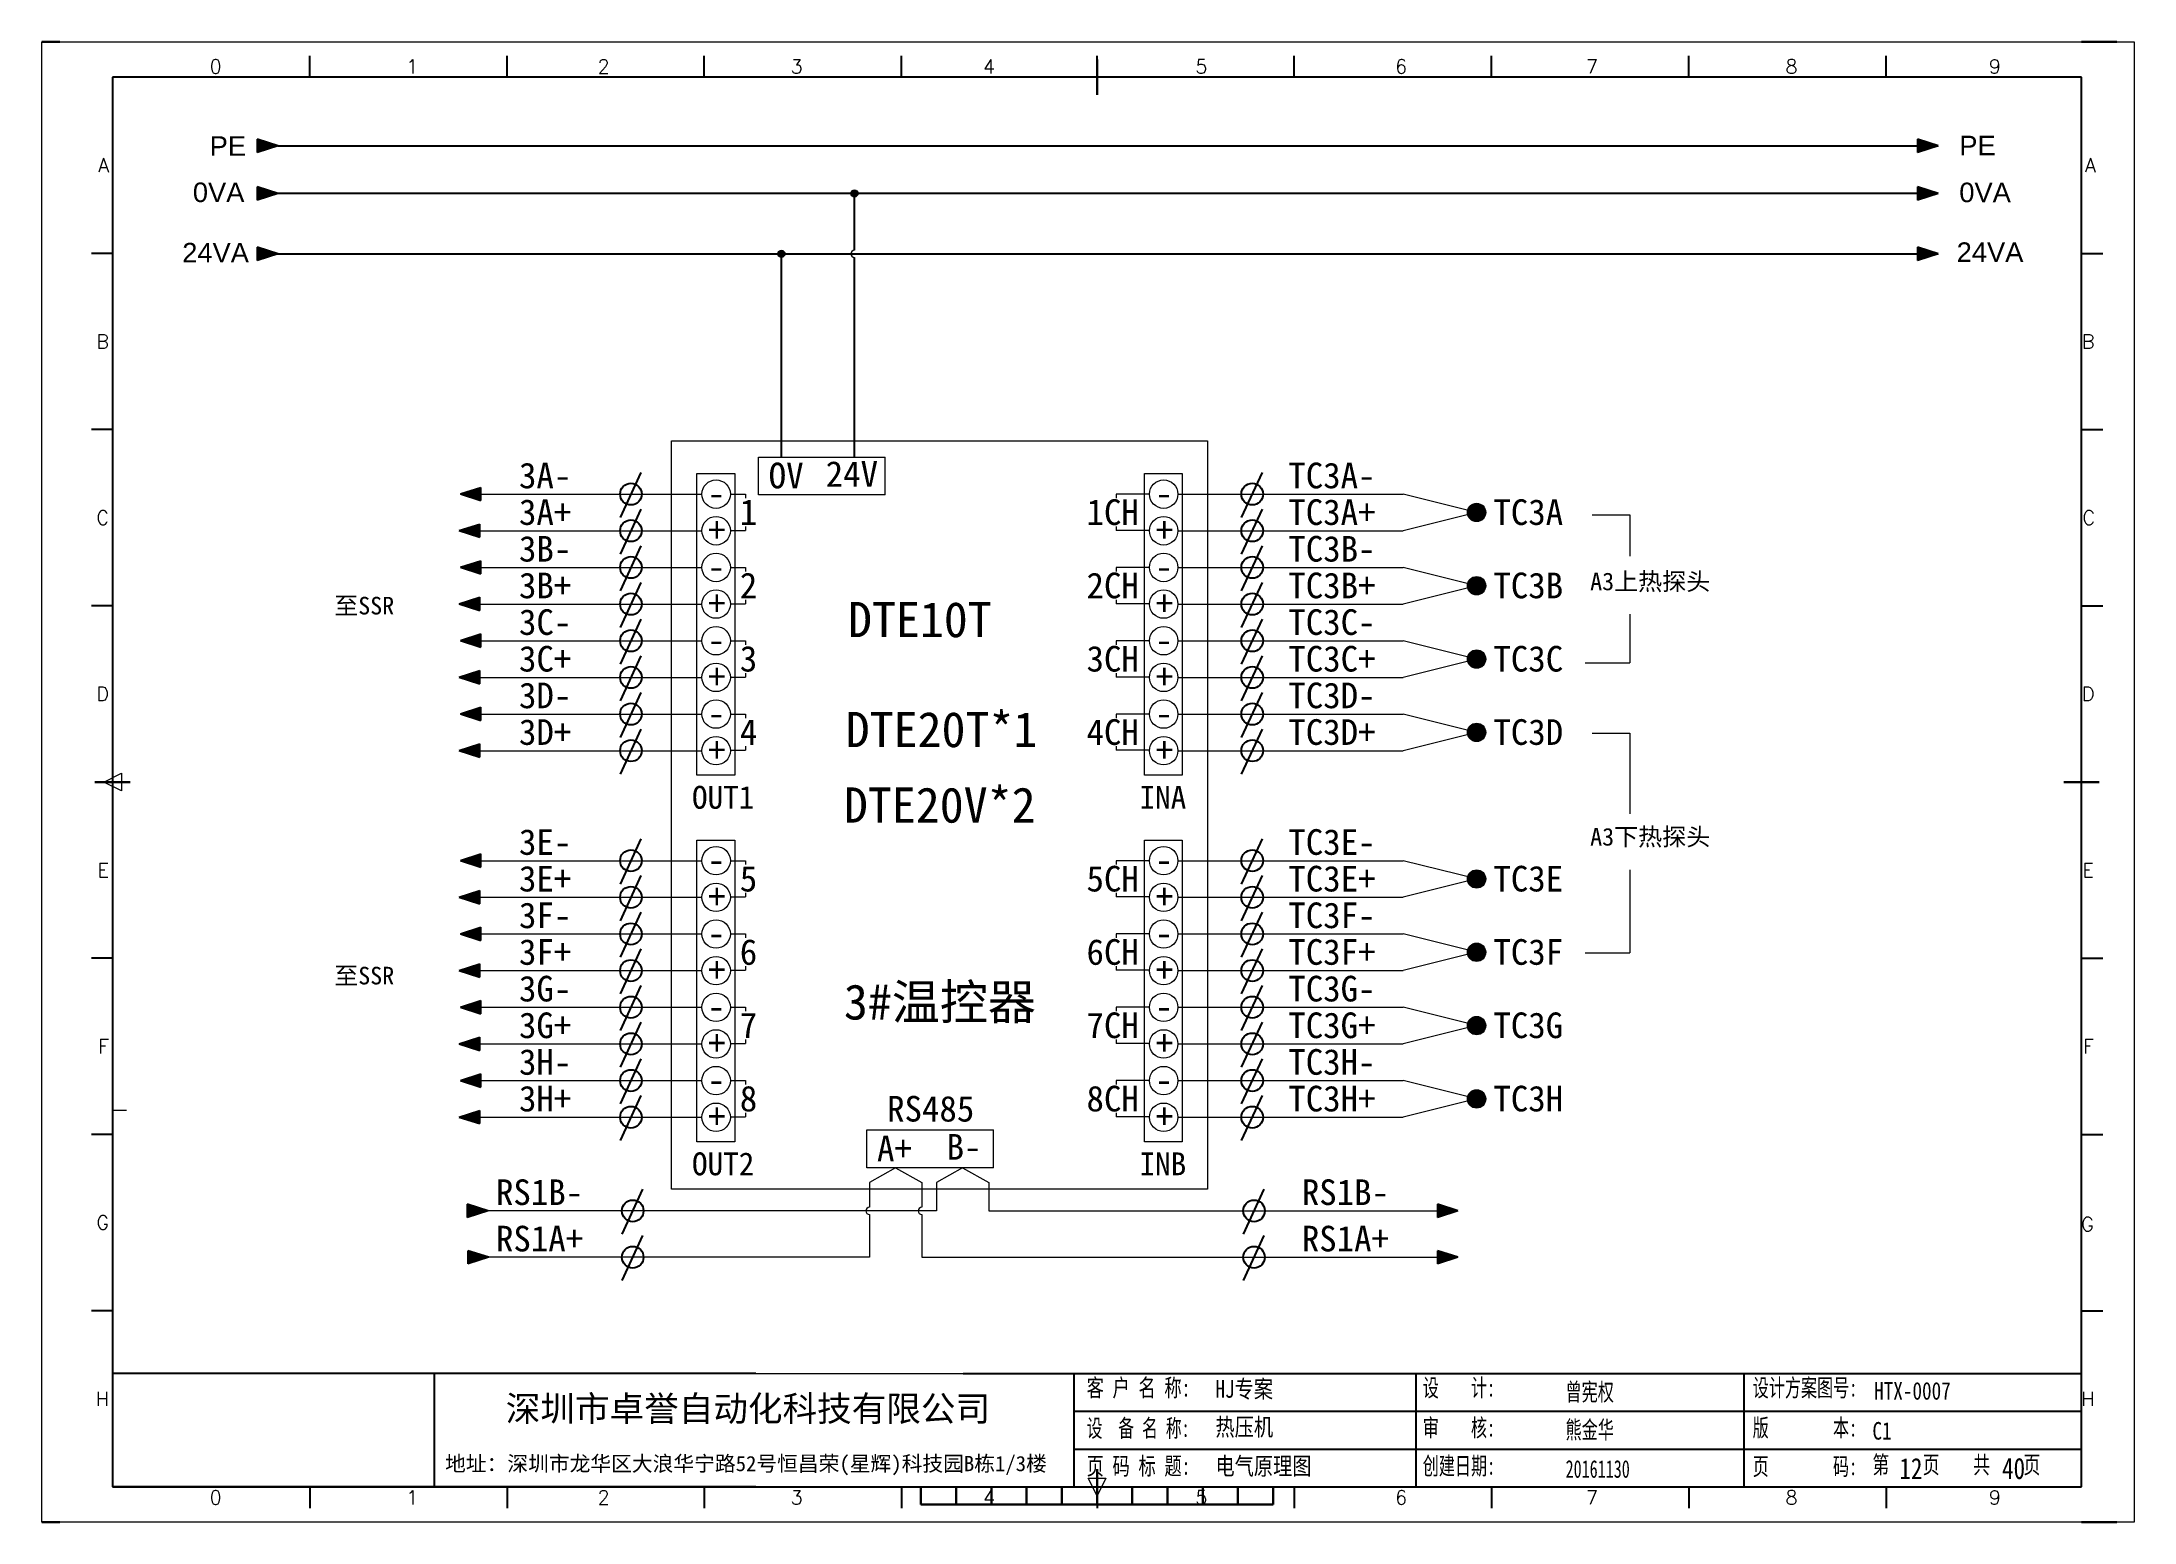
# Model space of a CAD drawing. Extents: x 35123 to 43919, y -4314 to -326.
# Drawn here: x 36271.6 to 36568.6, y -3263.9 to -3053.9 of the extents above; entities that cross this region are included whole.
import ezdxf
from ezdxf.enums import TextEntityAlignment as Align

# ---------------------------------------------------------------- set-up
doc = ezdxf.new("R2010")
doc.units = 0
doc.header["$MEASUREMENT"] = 0
doc.layers.add('AE_BOR', color=1, linetype='Continuous')
doc.layers.add('MISC', color=2, linetype='Continuous')
doc.styles.add('Standard0.67', font='', dxfattribs={"width": 0.67})
doc.styles.add('Standard_0.8', font='SimSun.ttf', dxfattribs={"width": 0.8})
doc.styles.add('WD', font='romans.shx', dxfattribs={"bigfont": 'gbcbig.shx'})
doc.styles.add('宋', font='SimSun.ttf', dxfattribs={"width": 0.7})
doc.styles.add('样式 0', font='')
doc.styles.add('样式 8', font='arial.ttf')
doc.styles.get('Standard0.67').set_extended_font_data('FangSong_GB2312')
doc.styles.get('样式 0').set_extended_font_data('KaiTi_GB2312')

msp = doc.modelspace()

# ---------------------------------------------------------------- texts
at = {"color": 0, "char_height": 2.772, "attachment_point": 1, "style": '样式 8'}
for s, insert, width in [('0VA', (36292.988, -3073.824), 4.96666), ('0VA', (36543.733, -3073.842), 4.96666), ('24VA', (36291.476, -3082.387), 4.96666), ('24VA', (36543.358, -3082.318), 15.27425)]:
    msp.add_mtext(s, dxfattribs=dict(at, insert=insert, width=width))
at = {"color": 0, "lineweight": 0, "attachment_point": 1}
for s, insert, char_height, width in [('{\\fSimSun|b0|i0|c134|p2;A3上热探头}', (36491.335, -3129.163), 2.5, 22.18919), ('{\\fSimSun|b0|i0|c134|p2;至SSR}', (36313.054, -3132.601), 2.5, 16.90853), ('{\\fSimSun|b0|i0|c134|p2;DTE10T}', (36385.981, -3133.322), 5, 33.81706), ('{\\fSimSun|b0|i0|c134|p2;DTE20T*1}', (36385.656, -3148.924), 5, 33.81706), ('{\\fSimSun|b0|i0|c134|p2;OUT1}', (36363.842, -3159.416), 3.25, 9.25756), ('{\\fSimSun|b0|i0|c134|p2;DTE20V*2}', (36385.4, -3159.635), 5, 33.81706), ('{\\fSimSun|b0|i0|c134|p2;INA}', (36427.369, -3159.416), 3.25, 9.25756), ('{\\fSimSun|b0|i0|c134|p2;A3下热探头}', (36491.335, -3165.388), 2.5, 22.18919), ('{\\fSimSun|b0|i0|c134|p2;至SSR}', (36313.054, -3185.088), 2.5, 16.90853), ('{\\fSimSun|b0|i0|c134|p2;3#温控器}', (36385.4, -3187.576), 5, 33.81706), ('{\\fSimSun|b0|i0|c134|p2;OUT2}', (36363.842, -3211.416), 3.25, 9.25756), ('{\\fSimSun|b0|i0|c134|p2;INB}', (36427.369, -3211.416), 3.25, 9.25756)]:
    msp.add_mtext(s, dxfattribs=dict(at, insert=insert, char_height=char_height, width=width))
at = {"ltscale": 2, "attachment_point": 1}
for s, insert, char_height, width, style in [('{\\fSimSun|b0|i0|c134|p2;\\W0.72;客 户 名 称:}', (36419.853, -3243.553), 2.5, 16.24768, 'Standard0.67'), ('{\\fSimSun|b0|i0|c134|p2;设    计:}', (36467.568, -3243.553), 2.5, 12.03121, 'Standard0.67'), ('{\\fSimSun|b0|i0|c134|p2;设计方案图号:}', (36514.401, -3243.553), 2.5, 15.1644, 'Standard0.67'), ('HJ专案', (36438.14, -3243.727), 2.5, 33.90777, 'Standard_0.8'), ('{\\fSimSun|b0|i0|c134|p2;曾宪权}', (36487.845, -3244.155), 2.5, 12.03121, 'Standard0.67'), ('{\\f@SimSun|b0|i0|c134|p2;HTX-0007}', (36531.639, -3243.994), 2.5, 33.90777, 'Standard_0.8'), ('{\\fSimSun|b0|i0|c134|p2;\\W0.66;设  备 名 称:}', (36419.853, -3249.282), 2.5, 15.12342, 'Standard0.67'), ('{\\fSimSun|b0|i0|c134|p2;热压机}', (36438.14, -3249.115), 2.5, 33.90777, 'Standard_0.8'), ('{\\fSimSun|b0|i0|c134|p2;审    核:}', (36467.568, -3249.227), 2.5, 12.03121, 'Standard0.67'), ('{\\fSimSun|b0|i0|c134|p2;熊金华}', (36487.845, -3249.517), 2.5, 12.03121, 'Standard0.67'), ('{\\fSimSun|b0|i0|c134|p2;版        本:}', (36514.401, -3249.227), 2.5, 16.84978, 'Standard0.67'), ('C1', (36531.399, -3249.667), 2.5, 5.97175, 'Standard_0.8'), ('{\\fSimSun|b0|i0|c134|p2;\\W0.72;页 码 标 题:}', (36419.853, -3254.65), 2.5, 15.12342, 'Standard0.67'), ('{\\fSimSun|b0|i0|c134|p2;电气原理图}', (36438.14, -3254.663), 2.5, 33.90777, 'Standard_0.8'), ('{\\fSimSun|b0|i0|c134|p2;创建日期:}', (36467.568, -3254.634), 2.5, 12.03121, 'Standard0.67'), ('{\\fSimSun|b0|i0|c134|p2;20161130}', (36487.845, -3255.075), 2.5, 12.03121, 'Standard0.67'), ('{\\fSimSun|b0|i0|c134|p2;页        码:}', (36514.401, -3254.713), 2.5, 15.72579, 'Standard0.67'), ('第    页    共    页', (36531.397, -3254.468), 2.5, 33.90777, '宋'), ('12', (36535.231, -3254.773), 3, 3.76639, 'Standard_0.8'), ('40', (36549.804, -3254.748), 3, 3.76639, 'Standard_0.8')]:
    msp.add_mtext(s, dxfattribs=dict(at, insert=insert, char_height=char_height, width=width, style=style))
at = {"attachment_point": 7}
for s, insert, char_height, width in [('{\\fSimSun|b0|i0|c134|p2;深圳市卓誉自动化科技有限公司}', (36337.405, -3249.958), 3.6, 80.67766), ('{\\fSimSun|b0|i0|c134|p2;地址：深圳市龙华区大浪华宁路52号恒昌荣(星辉)科技园B栋1/3楼}', (36328.793, -3257.218), 2.16, 89.25675)]:
    msp.add_mtext(s, dxfattribs=dict(at, insert=insert, char_height=char_height, width=width))
at = {"layer": 'MISC', "color": 0, "attachment_point": 1}
for s, insert, char_height, width, style in [('PE', (36295.368, -3067.259), 2.772, 4.96666, '样式 8'), ('PE', (36543.733, -3067.189), 2.772, 4.96666, '样式 8'), ('{\\fNSimSun|b0|i0|c134|p49;3A-}', (36339.28, -3113.564), 3.64, 3.36355, '样式 0'), ('{\\fNSimSun|b0|i0|c134|p49;OV}', (36374.729, -3113.57), 3.64, 3.36355, '样式 0'), ('{\\fNSimSun|b0|i0|c134|p49;24V}', (36382.817, -3113.349), 3.64, 3.36355, '样式 0'), ('{\\fNSimSun|b0|i0|c134|p49;TC3A-}', (36448.486, -3113.564), 3.64, 3.36355, '样式 0'), ('{\\fNSimSun|b0|i0|c134|p49;-}', (36366.061, -3116.083), 3.64, 3.36355, '样式 0'), ('{\\fNSimSun|b0|i0|c134|p49;-}', (36429.588, -3116.083), 3.64, 3.36355, '样式 0'), ('{\\fNSimSun|b0|i0|c134|p49;3A+}', (36339.28, -3118.764), 3.64, 3.36355, '样式 0'), ('{\\fNSimSun|b0|i0|c134|p49;1}', (36370.626, -3118.764), 3.64, 3.36355, '样式 0'), ('{\\fNSimSun|b0|i0|c134|p49;1CH}', (36419.84, -3118.764), 3.64, 3.36355, '样式 0'), ('{\\fNSimSun|b0|i0|c134|p49;TC3A+}', (36448.486, -3118.764), 3.64, 3.36355, '样式 0'), ('{\\fNSimSun|b0|i0|c134|p49;TC3A}', (36477.594, -3118.764), 3.64, 3.36355, '样式 0'), ('{\\fNSimSun|b0|i0|c134|p49;3B-}', (36339.28, -3123.964), 3.64, 3.36355, '样式 0'), ('{\\fNSimSun|b0|i0|c134|p49;+}', (36366.135, -3121.283), 3.64, 3.36355, '样式 0'), ('{\\fNSimSun|b0|i0|c134|p49;+}', (36429.662, -3121.283), 3.64, 3.36355, '样式 0'), ('{\\fNSimSun|b0|i0|c134|p49;TC3B-}', (36448.486, -3123.964), 3.64, 3.36355, '样式 0'), ('{\\fNSimSun|b0|i0|c134|p49;3B+}', (36339.28, -3129.164), 3.64, 3.36355, '样式 0'), ('{\\fNSimSun|b0|i0|c134|p49;-}', (36366.061, -3126.483), 3.64, 3.36355, '样式 0'), ('{\\fNSimSun|b0|i0|c134|p49;2}', (36370.626, -3129.164), 3.64, 3.36355, '样式 0'), ('{\\fNSimSun|b0|i0|c134|p49;2CH}', (36419.84, -3129.164), 3.64, 3.36355, '样式 0'), ('{\\fNSimSun|b0|i0|c134|p49;-}', (36429.588, -3126.483), 3.64, 3.36355, '样式 0'), ('{\\fNSimSun|b0|i0|c134|p49;TC3B+}', (36448.486, -3129.164), 3.64, 3.36355, '样式 0'), ('{\\fNSimSun|b0|i0|c134|p49;TC3B}', (36477.594, -3129.164), 3.64, 3.36355, '样式 0'), ('{\\fNSimSun|b0|i0|c134|p49;+}', (36366.135, -3131.683), 3.64, 3.36355, '样式 0'), ('{\\fNSimSun|b0|i0|c134|p49;+}', (36429.662, -3131.683), 3.64, 3.36355, '样式 0'), ('{\\fNSimSun|b0|i0|c134|p49;3C-}', (36339.28, -3134.364), 3.64, 3.36355, '样式 0'), ('{\\fNSimSun|b0|i0|c134|p49;TC3C-}', (36448.486, -3134.364), 3.64, 3.36355, '样式 0'), ('{\\fNSimSun|b0|i0|c134|p49;-}', (36366.061, -3136.883), 3.64, 3.36355, '样式 0'), ('{\\fNSimSun|b0|i0|c134|p49;-}', (36429.588, -3136.883), 3.64, 3.36355, '样式 0'), ('{\\fNSimSun|b0|i0|c134|p49;3C+}', (36339.28, -3139.564), 3.64, 3.36355, '样式 0'), ('{\\fNSimSun|b0|i0|c134|p49;3}', (36370.626, -3139.564), 3.64, 3.36355, '样式 0'), ('{\\fNSimSun|b0|i0|c134|p49;3CH}', (36419.84, -3139.564), 3.64, 3.36355, '样式 0'), ('{\\fNSimSun|b0|i0|c134|p49;TC3C+}', (36448.486, -3139.564), 3.64, 3.36355, '样式 0'), ('{\\fNSimSun|b0|i0|c134|p49;TC3C}', (36477.594, -3139.564), 3.64, 3.36355, '样式 0'), ('{\\fNSimSun|b0|i0|c134|p49;3D-}', (36339.28, -3144.764), 3.64, 3.36355, '样式 0'), ('{\\fNSimSun|b0|i0|c134|p49;+}', (36366.135, -3142.083), 3.64, 3.36355, '样式 0'), ('{\\fNSimSun|b0|i0|c134|p49;+}', (36429.662, -3142.083), 3.64, 3.36355, '样式 0'), ('{\\fNSimSun|b0|i0|c134|p49;TC3D-}', (36448.486, -3144.764), 3.64, 3.36355, '样式 0'), ('{\\fNSimSun|b0|i0|c134|p49;3D+}', (36339.28, -3149.964), 3.64, 3.36355, '样式 0'), ('{\\fNSimSun|b0|i0|c134|p49;-}', (36366.061, -3147.283), 3.64, 3.36355, '样式 0'), ('{\\fNSimSun|b0|i0|c134|p49;4}', (36370.626, -3149.964), 3.64, 3.36355, '样式 0'), ('{\\fNSimSun|b0|i0|c134|p49;4CH}', (36419.84, -3149.964), 3.64, 3.36355, '样式 0'), ('{\\fNSimSun|b0|i0|c134|p49;-}', (36429.588, -3147.283), 3.64, 3.36355, '样式 0'), ('{\\fNSimSun|b0|i0|c134|p49;TC3D+}', (36448.486, -3149.964), 3.64, 3.36355, '样式 0'), ('{\\fNSimSun|b0|i0|c134|p49;TC3D}', (36477.594, -3149.964), 3.64, 3.36355, '样式 0'), ('{\\fNSimSun|b0|i0|c134|p49;+}', (36366.135, -3152.483), 3.64, 3.36355, '样式 0'), ('{\\fNSimSun|b0|i0|c134|p49;+}', (36429.662, -3152.483), 3.64, 3.36355, '样式 0'), ('{\\fNSimSun|b0|i0|c134|p49;3E-}', (36339.28, -3165.564), 3.64, 3.36355, '样式 0'), ('{\\fNSimSun|b0|i0|c134|p49;TC3E-}', (36448.486, -3165.564), 3.64, 3.36355, '样式 0'), ('{\\fNSimSun|b0|i0|c134|p49;3E+}', (36339.28, -3170.764), 3.64, 3.36355, '样式 0'), ('{\\fNSimSun|b0|i0|c134|p49;-}', (36366.061, -3168.083), 3.64, 3.36355, '样式 0'), ('{\\fNSimSun|b0|i0|c134|p49;5}', (36370.626, -3170.764), 3.64, 3.36355, '样式 0'), ('{\\fNSimSun|b0|i0|c134|p49;5CH}', (36419.84, -3170.764), 3.64, 3.36355, '样式 0'), ('{\\fNSimSun|b0|i0|c134|p49;-}', (36429.588, -3168.083), 3.64, 3.36355, '样式 0'), ('{\\fNSimSun|b0|i0|c134|p49;TC3E+}', (36448.486, -3170.764), 3.64, 3.36355, '样式 0'), ('{\\fNSimSun|b0|i0|c134|p49;TC3E}', (36477.594, -3170.764), 3.64, 3.36355, '样式 0'), ('{\\fNSimSun|b0|i0|c134|p49;+}', (36366.135, -3173.283), 3.64, 3.36355, '样式 0'), ('{\\fNSimSun|b0|i0|c134|p49;+}', (36429.662, -3173.283), 3.64, 3.36355, '样式 0'), ('{\\fNSimSun|b0|i0|c134|p49;3F-}', (36339.28, -3175.964), 3.64, 3.36355, '样式 0'), ('{\\fNSimSun|b0|i0|c134|p49;TC3F-}', (36448.486, -3175.964), 3.64, 3.36355, '样式 0'), ('{\\fNSimSun|b0|i0|c134|p49;-}', (36366.061, -3178.483), 3.64, 3.36355, '样式 0'), ('{\\fNSimSun|b0|i0|c134|p49;-}', (36429.588, -3178.483), 3.64, 3.36355, '样式 0'), ('{\\fNSimSun|b0|i0|c134|p49;3F+}', (36339.28, -3181.164), 3.64, 3.36355, '样式 0'), ('{\\fNSimSun|b0|i0|c134|p49;6}', (36370.626, -3181.164), 3.64, 3.36355, '样式 0'), ('{\\fNSimSun|b0|i0|c134|p49;6CH}', (36419.84, -3181.164), 3.64, 3.36355, '样式 0'), ('{\\fNSimSun|b0|i0|c134|p49;TC3F+}', (36448.486, -3181.164), 3.64, 3.36355, '样式 0'), ('{\\fNSimSun|b0|i0|c134|p49;TC3F}', (36477.594, -3181.164), 3.64, 3.36355, '样式 0'), ('{\\fNSimSun|b0|i0|c134|p49;3G-}', (36339.28, -3186.364), 3.64, 3.36355, '样式 0'), ('{\\fNSimSun|b0|i0|c134|p49;+}', (36366.135, -3183.683), 3.64, 3.36355, '样式 0'), ('{\\fNSimSun|b0|i0|c134|p49;+}', (36429.662, -3183.683), 3.64, 3.36355, '样式 0'), ('{\\fNSimSun|b0|i0|c134|p49;TC3G-}', (36448.486, -3186.364), 3.64, 3.36355, '样式 0'), ('{\\fNSimSun|b0|i0|c134|p49;3G+}', (36339.28, -3191.564), 3.64, 3.36355, '样式 0'), ('{\\fNSimSun|b0|i0|c134|p49;-}', (36366.061, -3188.883), 3.64, 3.36355, '样式 0'), ('{\\fNSimSun|b0|i0|c134|p49;7}', (36370.626, -3191.564), 3.64, 3.36355, '样式 0'), ('{\\fNSimSun|b0|i0|c134|p49;7CH}', (36419.84, -3191.564), 3.64, 3.36355, '样式 0'), ('{\\fNSimSun|b0|i0|c134|p49;-}', (36429.588, -3188.883), 3.64, 3.36355, '样式 0'), ('{\\fNSimSun|b0|i0|c134|p49;TC3G+}', (36448.486, -3191.564), 3.64, 3.36355, '样式 0'), ('{\\fNSimSun|b0|i0|c134|p49;TC3G}', (36477.594, -3191.564), 3.64, 3.36355, '样式 0'), ('{\\fNSimSun|b0|i0|c134|p49;+}', (36366.135, -3194.083), 3.64, 3.36355, '样式 0'), ('{\\fNSimSun|b0|i0|c134|p49;+}', (36429.662, -3194.083), 3.64, 3.36355, '样式 0'), ('{\\fNSimSun|b0|i0|c134|p49;3H-}', (36339.28, -3196.764), 3.64, 3.36355, '样式 0'), ('{\\fNSimSun|b0|i0|c134|p49;TC3H-}', (36448.486, -3196.764), 3.64, 3.36355, '样式 0'), ('{\\fNSimSun|b0|i0|c134|p49;-}', (36366.061, -3199.283), 3.64, 3.36355, '样式 0'), ('{\\fNSimSun|b0|i0|c134|p49;-}', (36429.588, -3199.283), 3.64, 3.36355, '样式 0'), ('{\\fNSimSun|b0|i0|c134|p49;3H+}', (36339.28, -3201.964), 3.64, 3.36355, '样式 0'), ('{\\fNSimSun|b0|i0|c134|p49;8}', (36370.626, -3201.964), 3.64, 3.36355, '样式 0'), ('{\\fNSimSun|b0|i0|c134|p49;RS485}', (36391.532, -3203.405), 3.64, 3.36355, '样式 0'), ('{\\fNSimSun|b0|i0|c134|p49;8CH}', (36419.84, -3201.964), 3.64, 3.36355, '样式 0'), ('{\\fNSimSun|b0|i0|c134|p49;TC3H+}', (36448.486, -3201.964), 3.64, 3.36355, '样式 0'), ('{\\fNSimSun|b0|i0|c134|p49;TC3H}', (36477.594, -3201.964), 3.64, 3.36355, '样式 0'), ('{\\fNSimSun|b0|i0|c134|p49;+}', (36366.135, -3204.483), 3.64, 3.36355, '样式 0'), ('{\\fNSimSun|b0|i0|c134|p49;+}', (36429.662, -3204.483), 3.64, 3.36355, '样式 0'), ('{\\fNSimSun|b0|i0|c134|p49;A+}', (36390.103, -3209.029), 3.64, 3.36355, '样式 0'), ('{\\fNSimSun|b0|i0|c134|p49;B-}', (36399.979, -3208.808), 3.64, 3.36355, '样式 0'), ('{\\fNSimSun|b0|i0|c134|p49;RS1B-}', (36336.01, -3215.243), 3.64, 3.36355, '样式 0'), ('{\\fNSimSun|b0|i0|c134|p49;RS1B-}', (36450.401, -3215.243), 3.64, 3.36355, '样式 0'), ('{\\fNSimSun|b0|i0|c134|p49;RS1A+}', (36336.01, -3221.829), 3.64, 3.36355, '样式 0'), ('{\\fNSimSun|b0|i0|c134|p49;RS1A+}', (36450.401, -3221.829), 3.64, 3.36355, '样式 0')]:
    msp.add_mtext(s, dxfattribs=dict(at, insert=insert, char_height=char_height, width=width, style=style))

# ---------------------------------------------------------------- blocks, each defined once
blk = doc.blocks.new('gb_a2_a')
for p, q in [((584, 410), (25, 410)), ((25, 410), (25, 10)), ((584, 10), (584, 410)), ((25, 10), (584, 10))]:
    blk.add_line(p, q)
at = {"lineweight": 9, "ltscale": 0.1}
blk.add_line((25, 116.86), (29, 116.86), dxfattribs=at)
at = {"layer": 'AE_BOR', "lineweight": 30}
for p, q in [((10, 420), (4.93, 420)), ((594, 420), (584, 420)), ((4.93, 0), (10, 0)), ((594, 0), (584, 0))]:
    blk.add_line(p, q, dxfattribs=at)
at = {"layer": 'AE_BOR', "color": 1, "lineweight": 15}
for p, q in [((4.93, 420), (598.93, 420)), ((4.93, 0), (4.93, 420)), ((598.93, 420), (598.93, 0)), ((22.5, 210), (27.5, 212.5)), ((27.5, 207.5), (22.5, 210)), ((27.5, 212.5), (27.5, 207.5)), ((304.5, 7.5), (302, 12.5)), ((302, 12.5), (307, 12.5)), ((307, 12.5), (304.5, 7.5)), ((598.93, 0), (4.93, 0))]:
    blk.add_line(p, q, dxfattribs=at)
at = {"layer": 'AE_BOR'}
for p, q in [((81, 410), (81, 416)), ((137, 410), (137, 416)), ((193, 410), (193, 416)), ((249, 410), (249, 416)), ((304.5, 410), (304.5, 416)), ((360.5, 410), (360.5, 416)), ((416.5, 410), (416.5, 416)), ((472.5, 410), (472.5, 416)), ((528.5, 410), (528.5, 416)), ((25, 360), (19, 360)), ((584, 360), (590, 360)), ((25, 310), (19, 310)), ((584, 310), (590, 310)), ((25, 260), (19, 260)), ((584, 260), (590, 260)), ((25, 160), (19, 160)), ((584, 160), (590, 160)), ((25, 110), (19, 110)), ((584, 110), (590, 110)), ((25, 60), (19, 60)), ((584, 60), (590, 60)), ((81, 10), (81, 4)), ((137, 10), (137, 4)), ((193, 10), (193, 4)), ((249, 10), (249, 4)), ((304.5, 10), (304.5, 4)), ((360.5, 10), (360.5, 4)), ((416.5, 10), (416.5, 4)), ((472.5, 10), (472.5, 4)), ((528.5, 10), (528.5, 4))]:
    blk.add_line(p, q, dxfattribs=at)
at = {"layer": 'AE_BOR', "color": 2, "lineweight": 30}
for p, q in [((304.5, 405), (304.5, 415)), ((20, 210), (30, 210)), ((579, 210), (589, 210)), ((304.5, 10), (304.5, 15)), ((304.5, 15), (304.5, 5)), ((254.5, 5), (254.5, 10)), ((264.5, 5), (264.5, 10)), ((274.5, 5), (274.5, 10)), ((284.5, 5), (284.5, 10)), ((294.5, 5), (294.5, 10)), ((304.5, 10), (304.5, 5)), ((314.5, 5), (314.5, 10)), ((324.5, 5), (324.5, 10)), ((334.5, 5), (334.5, 10)), ((344.5, 5), (344.5, 10)), ((354.5, 5), (354.5, 10)), ((254.5, 5), (354.5, 5))]:
    blk.add_line(p, q, dxfattribs=at)
at = {"layer": 'AE_BOR', "style": 'WD'}
for s, p in [('0', (54.27, 411)), ('1', (110.12, 411)), ('2', (164.42, 411)), ('3', (219.22, 411)), ('4', (273.82, 411)), ('5', (334.12, 411)), ('6', (390.81, 411)), ('7', (445.01, 411)), ('8', (501.67, 411)), ('9', (559.4, 411)), ('0', (54.27, 5)), ('1', (110.12, 5)), ('2', (164.42, 5)), ('3', (219.22, 5)), ('4', (273.82, 5)), ('5', (334.12, 5)), ('6', (390.81, 5)), ('7', (445.01, 5)), ('8', (501.67, 5)), ('9', (559.4, 5))]:
    blk.add_text(s, height=4, dxfattribs=at).set_placement(p, align=Align.CENTER)
for s, p in [('A', (24, 385)), ('A', (588.05, 385)), ('B', (24, 335)), ('B', (587.67, 335)), ('C', (24, 285)), ('C', (587.86, 285)), ('D', (24, 235)), ('D', (587.67, 235)), ('E', (24, 185)), ('E', (587.48, 185)), ('F', (24, 135)), ('F', (587.48, 135)), ('F', (587.48, 135)), ('G', (24, 85)), ('G', (587.48, 84.56)), ('H', (24, 35)), ('H', (587.67, 35))]:
    blk.add_text(s, height=4, dxfattribs=at).set_placement(p, align=Align.MIDDLE_RIGHT)

# ---------------------------------------------------------------- hatches: boundary and pattern name
for points in [[(36305.034, -3075.379), (36302.115, -3074.443), (36302.115, -3076.314)], [(36540.738, -3075.375), (36537.819, -3074.439), (36537.819, -3076.31)], [(36305.034, -3083.944), (36302.115, -3083.009), (36302.115, -3084.88)], [(36540.738, -3083.94), (36537.819, -3083.005), (36537.819, -3084.876)], [(36330.958, -3118.005), (36333.876, -3118.94), (36333.876, -3117.07)], [(36330.802, -3123.205), (36333.721, -3124.14), (36333.721, -3122.27)], [(36330.958, -3128.405), (36333.876, -3129.34), (36333.876, -3127.47)], [(36330.802, -3133.605), (36333.721, -3134.54), (36333.721, -3132.67)], [(36330.958, -3138.805), (36333.876, -3139.74), (36333.876, -3137.87)], [(36330.802, -3144.005), (36333.721, -3144.94), (36333.721, -3143.07)], [(36330.958, -3149.205), (36333.876, -3150.14), (36333.876, -3148.27)], [(36330.802, -3154.405), (36333.721, -3155.34), (36333.721, -3153.47)], [(36330.958, -3170.005), (36333.876, -3170.94), (36333.876, -3169.07)], [(36330.802, -3175.205), (36333.721, -3176.14), (36333.721, -3174.27)], [(36330.958, -3180.405), (36333.876, -3181.34), (36333.876, -3179.47)], [(36330.802, -3185.605), (36333.721, -3186.54), (36333.721, -3184.67)], [(36330.958, -3190.805), (36333.876, -3191.74), (36333.876, -3189.87)], [(36330.802, -3196.005), (36333.721, -3196.94), (36333.721, -3195.07)], [(36330.958, -3201.205), (36333.876, -3202.14), (36333.876, -3200.27)], [(36330.802, -3206.405), (36333.721, -3207.34), (36333.721, -3205.47)], [(36334.848, -3219.713), (36331.93, -3218.777), (36331.93, -3220.648)], [(36472.56, -3219.713), (36469.642, -3218.777), (36469.642, -3220.648)], [(36334.959, -3226.298), (36332.04, -3225.363), (36332.04, -3227.234)], [(36472.56, -3226.294), (36469.642, -3225.359), (36469.642, -3227.229)]]:
    msp.add_hatch(color=0).paths.add_polyline_path(points)
at = {"lineweight": 0}
h = msp.add_hatch(color=0, dxfattribs=at)
edge = h.paths.add_edge_path()
edge.add_arc((36386.898, -3075.375), 0.5, 0, 360)
h = msp.add_hatch(color=0, dxfattribs=at)
edge = h.paths.add_edge_path()
edge.add_arc((36376.54, -3083.94), 0.5, 0, 360)
h = msp.add_hatch(color=0, dxfattribs=at)
edge = h.paths.add_edge_path()
edge.add_arc((36475.205, -3120.63), 1.3, 0, 360)
h = msp.add_hatch(color=0, dxfattribs=at)
edge = h.paths.add_edge_path()
edge.add_arc((36475.205, -3131.03), 1.3, 0, 360)
h = msp.add_hatch(color=0, dxfattribs=at)
edge = h.paths.add_edge_path()
edge.add_arc((36475.205, -3141.43), 1.3, 0, 360)
h = msp.add_hatch(color=0, dxfattribs=at)
edge = h.paths.add_edge_path()
edge.add_arc((36475.205, -3151.83), 1.3, 0, 360)
h = msp.add_hatch(color=0, dxfattribs=at)
edge = h.paths.add_edge_path()
edge.add_arc((36475.205, -3172.63), 1.3, 0, 360)
h = msp.add_hatch(color=0, dxfattribs=at)
edge = h.paths.add_edge_path()
edge.add_arc((36475.205, -3183.03), 1.3, 0, 360)
h = msp.add_hatch(color=0, dxfattribs=at)
edge = h.paths.add_edge_path()
edge.add_arc((36475.205, -3193.43), 1.3, 0, 360)
h = msp.add_hatch(color=0, dxfattribs=at)
edge = h.paths.add_edge_path()
edge.add_arc((36475.205, -3203.83), 1.3, 0, 360)
at = {"layer": 'MISC'}
for points in [[(36305.034, -3068.614), (36302.115, -3067.679), (36302.115, -3069.549)], [(36540.738, -3068.61), (36537.819, -3067.675), (36537.819, -3069.545)]]:
    msp.add_hatch(color=0, dxfattribs=at).paths.add_polyline_path(points)

# ---------------------------------------------------------------- linework, layer by layer
at = {"color": 0}
for p, q in [((36305.034, -3075.379), (36302.115, -3074.443)), ((36302.115, -3074.443), (36302.115, -3076.314)), ((36305.034, -3075.379), (36302.115, -3076.314)), ((36540.738, -3075.375), (36305.021, -3075.375)), ((36540.738, -3075.375), (36537.819, -3074.439)), ((36537.819, -3074.439), (36537.819, -3076.31)), ((36540.738, -3075.375), (36537.819, -3076.31)), ((36305.034, -3083.944), (36302.115, -3083.009)), ((36302.115, -3083.009), (36302.115, -3084.88)), ((36305.034, -3083.944), (36302.115, -3084.88)), ((36305.021, -3083.94), (36540.738, -3083.94)), ((36540.738, -3083.94), (36537.819, -3083.005)), ((36537.819, -3083.005), (36537.819, -3084.876)), ((36540.738, -3083.94), (36537.819, -3084.876)), ((36353.674, -3121.342), (36356.626, -3114.954)), ((36441.858, -3121.342), (36444.81, -3114.954)), ((36330.958, -3118.005), (36333.876, -3117.07)), ((36330.958, -3118.005), (36333.876, -3118.94)), ((36333.876, -3118.94), (36333.876, -3117.07)), ((36353.674, -3126.542), (36356.626, -3120.154)), ((36441.858, -3126.542), (36444.81, -3120.154)), ((36330.802, -3123.205), (36333.721, -3122.27)), ((36330.802, -3123.205), (36333.721, -3124.14)), ((36333.721, -3124.14), (36333.721, -3122.27)), ((36353.674, -3131.742), (36356.626, -3125.354)), ((36441.858, -3131.742), (36444.81, -3125.354)), ((36330.958, -3128.405), (36333.876, -3127.47)), ((36330.958, -3128.405), (36333.876, -3129.34)), ((36333.876, -3129.34), (36333.876, -3127.47)), ((36330.802, -3133.605), (36333.721, -3132.67)), ((36333.721, -3134.54), (36333.721, -3132.67)), ((36353.674, -3136.942), (36356.626, -3130.554)), ((36441.858, -3136.942), (36444.81, -3130.554)), ((36330.802, -3133.605), (36333.721, -3134.54)), ((36353.674, -3142.142), (36356.626, -3135.754)), ((36441.858, -3142.142), (36444.81, -3135.754)), ((36330.958, -3138.805), (36333.876, -3137.87)), ((36330.958, -3138.805), (36333.876, -3139.74)), ((36333.876, -3139.74), (36333.876, -3137.87)), ((36353.674, -3147.342), (36356.626, -3140.954)), ((36441.858, -3147.342), (36444.81, -3140.954)), ((36330.802, -3144.005), (36333.721, -3143.07)), ((36330.802, -3144.005), (36333.721, -3144.94)), ((36333.721, -3144.94), (36333.721, -3143.07)), ((36353.674, -3152.542), (36356.626, -3146.154)), ((36441.858, -3152.542), (36444.81, -3146.154)), ((36330.958, -3149.205), (36333.876, -3148.27)), ((36330.958, -3149.205), (36333.876, -3150.14)), ((36333.876, -3150.14), (36333.876, -3148.27)), ((36330.802, -3154.405), (36333.721, -3153.47)), ((36333.721, -3155.34), (36333.721, -3153.47)), ((36353.674, -3157.742), (36356.626, -3151.354)), ((36441.858, -3157.742), (36444.81, -3151.354)), ((36330.802, -3154.405), (36333.721, -3155.34)), ((36353.674, -3173.342), (36356.626, -3166.954)), ((36441.858, -3173.342), (36444.81, -3166.954)), ((36330.958, -3170.005), (36333.876, -3169.07)), ((36330.958, -3170.005), (36333.876, -3170.94)), ((36333.876, -3170.94), (36333.876, -3169.07)), ((36330.802, -3175.205), (36333.721, -3174.27)), ((36333.721, -3176.14), (36333.721, -3174.27)), ((36353.674, -3178.542), (36356.626, -3172.154)), ((36441.858, -3178.542), (36444.81, -3172.154)), ((36330.802, -3175.205), (36333.721, -3176.14)), ((36353.674, -3183.742), (36356.626, -3177.354)), ((36441.858, -3183.742), (36444.81, -3177.354)), ((36330.958, -3180.405), (36333.876, -3179.47)), ((36330.958, -3180.405), (36333.876, -3181.34)), ((36333.876, -3181.34), (36333.876, -3179.47)), ((36353.674, -3188.942), (36356.626, -3182.554)), ((36441.858, -3188.942), (36444.81, -3182.554)), ((36330.802, -3185.605), (36333.721, -3184.67)), ((36330.802, -3185.605), (36333.721, -3186.54)), ((36333.721, -3186.54), (36333.721, -3184.67)), ((36353.674, -3194.142), (36356.626, -3187.754)), ((36441.858, -3194.142), (36444.81, -3187.754)), ((36330.958, -3190.805), (36333.876, -3189.87)), ((36330.958, -3190.805), (36333.876, -3191.74)), ((36333.876, -3191.74), (36333.876, -3189.87)), ((36330.802, -3196.005), (36333.721, -3195.07)), ((36333.721, -3196.94), (36333.721, -3195.07)), ((36353.674, -3199.342), (36356.626, -3192.954)), ((36441.858, -3199.342), (36444.81, -3192.954)), ((36330.802, -3196.005), (36333.721, -3196.94)), ((36353.674, -3204.542), (36356.626, -3198.154)), ((36441.858, -3204.542), (36444.81, -3198.154)), ((36330.958, -3201.205), (36333.876, -3200.27)), ((36330.958, -3201.205), (36333.876, -3202.14)), ((36333.876, -3202.14), (36333.876, -3200.27)), ((36353.674, -3209.742), (36356.626, -3203.354)), ((36441.858, -3209.742), (36444.81, -3203.354)), ((36330.802, -3206.405), (36333.721, -3205.47)), ((36330.802, -3206.405), (36333.721, -3207.34)), ((36333.721, -3207.34), (36333.721, -3205.47)), ((36334.848, -3219.713), (36331.93, -3218.777)), ((36331.93, -3218.777), (36331.93, -3220.648)), ((36353.918, -3223.021), (36356.871, -3216.633)), ((36442.112, -3223.021), (36445.064, -3216.633)), ((36472.56, -3219.713), (36469.642, -3218.777)), ((36469.642, -3218.777), (36469.642, -3220.648)), ((36334.848, -3219.713), (36331.93, -3220.648)), ((36472.56, -3219.713), (36469.642, -3220.648)), ((36334.959, -3226.298), (36332.04, -3225.363)), ((36332.04, -3225.363), (36332.04, -3227.234)), ((36353.918, -3229.606), (36356.871, -3223.219)), ((36442.112, -3229.606), (36445.064, -3223.219)), ((36472.56, -3226.294), (36469.642, -3225.359)), ((36469.642, -3225.359), (36469.642, -3227.229)), ((36334.959, -3226.298), (36332.04, -3227.234)), ((36472.56, -3226.294), (36469.642, -3227.229))]:
    msp.add_line(p, q, dxfattribs=at)
at = {"color": 0, "ltscale": 2}
for p, q in [((36386.898, -3083.44), (36386.898, -3075.375)), ((36376.54, -3112.768), (36376.54, -3083.94)), ((36386.898, -3112.768), (36386.898, -3084.44))]:
    msp.add_line(p, q, dxfattribs=at)
at = {"color": 0, "lineweight": 0}
for p, q in [((36360.907, -3110.48), (36437.028, -3110.48)), ((36360.907, -3216.628), (36360.907, -3110.48)), ((36437.028, -3110.48), (36437.028, -3216.628)), ((36364.525, -3115.112), (36369.903, -3115.112)), ((36364.525, -3157.923), (36364.525, -3115.112)), ((36369.903, -3115.112), (36369.903, -3157.923)), ((36373.271, -3118.146), (36373.271, -3112.768)), ((36373.271, -3112.768), (36391.271, -3112.768)), ((36391.271, -3118.146), (36391.271, -3112.768)), ((36428.052, -3115.112), (36433.43, -3115.112)), ((36428.052, -3157.923), (36428.052, -3115.112)), ((36433.43, -3115.112), (36433.43, -3157.923)), ((36331.035, -3118.03), (36365.245, -3118.03)), ((36369.284, -3118.03), (36371.422, -3118.03)), ((36371.422, -3118.03), (36371.422, -3118.596)), ((36391.271, -3118.146), (36373.271, -3118.146)), ((36428.772, -3118.03), (36424.034, -3118.03)), ((36424.034, -3118.03), (36424.034, -3118.596)), ((36432.811, -3118.03), (36464.805, -3118.03)), ((36475.205, -3120.63), (36464.805, -3118.03)), ((36475.205, -3120.63), (36464.805, -3123.23)), ((36491.598, -3120.961), (36496.954, -3120.961)), ((36496.954, -3120.961), (36496.954, -3126.82)), ((36330.88, -3123.23), (36365.245, -3123.23)), ((36369.284, -3123.175), (36371.422, -3123.175)), ((36371.422, -3122.608), (36371.422, -3123.175)), ((36424.034, -3122.608), (36424.034, -3123.175)), ((36428.772, -3123.175), (36424.034, -3123.175)), ((36432.811, -3123.23), (36464.805, -3123.23)), ((36331.035, -3128.43), (36365.245, -3128.43)), ((36369.284, -3128.43), (36371.422, -3128.43)), ((36371.422, -3128.43), (36371.422, -3128.996)), ((36428.772, -3128.43), (36424.034, -3128.43)), ((36424.034, -3128.43), (36424.034, -3128.996)), ((36432.811, -3128.43), (36464.805, -3128.43)), ((36475.205, -3131.03), (36464.805, -3128.43)), ((36371.422, -3133.008), (36371.422, -3133.575)), ((36424.034, -3133.008), (36424.034, -3133.575)), ((36475.205, -3131.03), (36464.805, -3133.63)), ((36330.88, -3133.63), (36365.245, -3133.63)), ((36369.284, -3133.575), (36371.422, -3133.575)), ((36428.772, -3133.575), (36424.034, -3133.575)), ((36432.811, -3133.63), (36464.805, -3133.63)), ((36496.954, -3135.047), (36496.954, -3141.975)), ((36331.035, -3138.83), (36365.245, -3138.83)), ((36369.284, -3138.83), (36371.422, -3138.83)), ((36371.422, -3138.83), (36371.422, -3139.396)), ((36428.772, -3138.83), (36424.034, -3138.83)), ((36424.034, -3138.83), (36424.034, -3139.396)), ((36432.811, -3138.83), (36464.805, -3138.83)), ((36475.205, -3141.43), (36464.805, -3138.83)), ((36475.205, -3141.43), (36464.805, -3144.03)), ((36490.645, -3141.975), (36496.954, -3141.975)), ((36330.88, -3144.03), (36365.245, -3144.03)), ((36369.284, -3143.975), (36371.422, -3143.975)), ((36371.422, -3143.408), (36371.422, -3143.975)), ((36424.034, -3143.408), (36424.034, -3143.975)), ((36428.772, -3143.975), (36424.034, -3143.975)), ((36432.811, -3144.03), (36464.805, -3144.03)), ((36331.035, -3149.23), (36365.245, -3149.23)), ((36369.284, -3149.23), (36371.422, -3149.23)), ((36371.422, -3149.23), (36371.422, -3149.796)), ((36428.772, -3149.23), (36424.034, -3149.23)), ((36424.034, -3149.23), (36424.034, -3149.796)), ((36432.811, -3149.23), (36464.805, -3149.23)), ((36475.205, -3151.83), (36464.805, -3149.23)), ((36371.422, -3153.808), (36371.422, -3154.375)), ((36424.034, -3153.808), (36424.034, -3154.375)), ((36475.205, -3151.83), (36464.805, -3154.43)), ((36491.598, -3151.941), (36496.954, -3151.941)), ((36496.954, -3151.941), (36496.954, -3163.39)), ((36330.88, -3154.43), (36365.245, -3154.43)), ((36369.284, -3154.375), (36371.422, -3154.375)), ((36428.772, -3154.375), (36424.034, -3154.375)), ((36432.811, -3154.43), (36464.805, -3154.43)), ((36369.903, -3157.923), (36364.525, -3157.923)), ((36433.43, -3157.923), (36428.052, -3157.923)), ((36364.525, -3167.112), (36369.903, -3167.112)), ((36364.525, -3209.923), (36364.525, -3167.112)), ((36369.903, -3167.112), (36369.903, -3209.923)), ((36428.052, -3167.112), (36433.43, -3167.112)), ((36428.052, -3209.923), (36428.052, -3167.112)), ((36433.43, -3167.112), (36433.43, -3209.923)), ((36331.035, -3170.03), (36365.245, -3170.03)), ((36369.284, -3170.03), (36371.422, -3170.03)), ((36371.422, -3170.03), (36371.422, -3170.596)), ((36428.772, -3170.03), (36424.034, -3170.03)), ((36424.034, -3170.03), (36424.034, -3170.596)), ((36432.811, -3170.03), (36464.805, -3170.03)), ((36475.205, -3172.63), (36464.805, -3170.03)), ((36496.954, -3171.319), (36496.954, -3183.118)), ((36371.422, -3174.608), (36371.422, -3175.175)), ((36424.034, -3174.608), (36424.034, -3175.175)), ((36475.205, -3172.63), (36464.805, -3175.23)), ((36330.88, -3175.23), (36365.245, -3175.23)), ((36369.284, -3175.175), (36371.422, -3175.175)), ((36428.772, -3175.175), (36424.034, -3175.175)), ((36432.811, -3175.23), (36464.805, -3175.23)), ((36331.035, -3180.43), (36365.245, -3180.43)), ((36369.284, -3180.43), (36371.422, -3180.43)), ((36371.422, -3180.43), (36371.422, -3180.996)), ((36428.772, -3180.43), (36424.034, -3180.43)), ((36424.034, -3180.43), (36424.034, -3180.996)), ((36432.811, -3180.43), (36464.805, -3180.43)), ((36475.205, -3183.03), (36464.805, -3180.43)), ((36475.205, -3183.03), (36464.805, -3185.63)), ((36490.645, -3183.118), (36496.954, -3183.118)), ((36330.88, -3185.63), (36365.245, -3185.63)), ((36369.284, -3185.575), (36371.422, -3185.575)), ((36371.422, -3185.008), (36371.422, -3185.575)), ((36424.034, -3185.008), (36424.034, -3185.575)), ((36428.772, -3185.575), (36424.034, -3185.575)), ((36432.811, -3185.63), (36464.805, -3185.63)), ((36331.035, -3190.83), (36365.245, -3190.83)), ((36369.284, -3190.83), (36371.422, -3190.83)), ((36371.422, -3190.83), (36371.422, -3191.396)), ((36428.772, -3190.83), (36424.034, -3190.83)), ((36424.034, -3190.83), (36424.034, -3191.396)), ((36432.811, -3190.83), (36464.805, -3190.83)), ((36475.205, -3193.43), (36464.805, -3190.83)), ((36371.422, -3195.408), (36371.422, -3195.975)), ((36424.034, -3195.408), (36424.034, -3195.975)), ((36475.205, -3193.43), (36464.805, -3196.03)), ((36330.88, -3196.03), (36365.245, -3196.03)), ((36369.284, -3195.975), (36371.422, -3195.975)), ((36428.772, -3195.975), (36424.034, -3195.975)), ((36432.811, -3196.03), (36464.805, -3196.03)), ((36331.035, -3201.23), (36365.245, -3201.23)), ((36369.284, -3201.23), (36371.422, -3201.23)), ((36371.422, -3201.23), (36371.422, -3201.796)), ((36428.772, -3201.23), (36424.034, -3201.23)), ((36424.034, -3201.23), (36424.034, -3201.796)), ((36432.811, -3201.23), (36464.805, -3201.23)), ((36475.205, -3203.83), (36464.805, -3201.23)), ((36475.205, -3203.83), (36464.805, -3206.43)), ((36330.88, -3206.43), (36365.245, -3206.43)), ((36369.284, -3206.375), (36371.422, -3206.375)), ((36371.422, -3205.808), (36371.422, -3206.375)), ((36424.034, -3205.808), (36424.034, -3206.375)), ((36428.772, -3206.375), (36424.034, -3206.375)), ((36432.811, -3206.43), (36464.805, -3206.43)), ((36369.903, -3209.923), (36364.525, -3209.923)), ((36388.645, -3213.604), (36388.645, -3208.227)), ((36388.645, -3208.227), (36406.645, -3208.227)), ((36406.645, -3213.604), (36406.645, -3208.227)), ((36433.43, -3209.923), (36428.052, -3209.923)), ((36406.645, -3213.604), (36388.645, -3213.604)), ((36392.741, -3213.604), (36389.024, -3215.701)), ((36389.024, -3215.701), (36389.024, -3219.209)), ((36392.741, -3213.604), (36396.457, -3215.701)), ((36396.457, -3215.701), (36396.457, -3219.209)), ((36402.251, -3213.604), (36398.535, -3215.701)), ((36398.535, -3215.701), (36398.535, -3219.709)), ((36402.251, -3213.604), (36405.968, -3215.701)), ((36405.968, -3215.701), (36405.968, -3219.709)), ((36437.028, -3216.628), (36360.907, -3216.628)), ((36398.535, -3219.709), (36334.848, -3219.709)), ((36389.024, -3220.209), (36389.024, -3226.294)), ((36396.457, -3220.209), (36396.457, -3226.294)), ((36405.968, -3219.709), (36472.56, -3219.709)), ((36389.024, -3226.294), (36334.848, -3226.294)), ((36396.457, -3226.294), (36472.56, -3226.294))]:
    msp.add_line(p, q, dxfattribs=at)
at = {"ltscale": 2}
for p, q in [((36372.89, -3242.785), (36281.585, -3242.785)), ((36402.351, -3242.785), (36561.085, -3242.785)), ((36418.05, -3242.785), (36418.05, -3258.87)), ((36466.616, -3258.87), (36466.616, -3242.785)), ((36513.196, -3258.87), (36513.196, -3242.785)), ((36372.89, -3258.87), (36281.585, -3258.87)), ((36531.087, -3258.87), (36561.085, -3258.87))]:
    msp.add_line(p, q, dxfattribs=at)
for p, q in [((36327.237, -3242.785), (36327.237, -3258.87)), ((36418.05, -3248.146), (36462.301, -3248.146)), ((36462.301, -3248.146), (36531.087, -3248.146)), ((36531.087, -3248.146), (36561.085, -3248.146)), ((36418.05, -3253.508), (36462.301, -3253.508)), ((36462.301, -3253.508), (36531.087, -3253.508)), ((36531.087, -3253.508), (36561.085, -3253.508)), ((36402.351, -3258.87), (36462.301, -3258.87)), ((36462.301, -3258.87), (36531.087, -3258.87))]:
    msp.add_line(p, q)
at = {"lineweight": 9, "ltscale": 0.1}
for p, q in [((36372.89, -3242.785), (36402.351, -3242.785)), ((36372.89, -3258.87), (36402.351, -3258.87)), ((36400.994, -3258.87), (36400.994, -3258.87)), ((36400.994, -3258.87), (36400.994, -3258.87))]:
    msp.add_line(p, q, dxfattribs=at)
at = {"color": 0, "lineweight": 0}
for centre, radius in [((36386.898, -3075.375), 0.5), ((36376.54, -3083.94), 0.5), ((36367.264, -3118.03), 2.02), ((36430.791, -3118.03), 2.02), ((36367.264, -3123.23), 2.02), ((36430.791, -3123.23), 2.02), ((36475.205, -3120.63), 1.3), ((36367.264, -3128.43), 2.02), ((36430.791, -3128.43), 2.02), ((36475.205, -3131.03), 1.3), ((36367.264, -3133.63), 2.02), ((36430.791, -3133.63), 2.02), ((36367.264, -3138.83), 2.02), ((36430.791, -3138.83), 2.02), ((36367.264, -3144.03), 2.02), ((36430.791, -3144.03), 2.02), ((36475.205, -3141.43), 1.3), ((36367.264, -3149.23), 2.02), ((36430.791, -3149.23), 2.02), ((36475.205, -3151.83), 1.3), ((36367.264, -3154.43), 2.02), ((36430.791, -3154.43), 2.02), ((36367.264, -3170.03), 2.02), ((36430.791, -3170.03), 2.02), ((36475.205, -3172.63), 1.3), ((36367.264, -3175.23), 2.02), ((36430.791, -3175.23), 2.02), ((36367.264, -3180.43), 2.02), ((36430.791, -3180.43), 2.02), ((36367.264, -3185.63), 2.02), ((36430.791, -3185.63), 2.02), ((36475.205, -3183.03), 1.3), ((36367.264, -3190.83), 2.02), ((36430.791, -3190.83), 2.02), ((36475.205, -3193.43), 1.3), ((36367.264, -3196.03), 2.02), ((36430.791, -3196.03), 2.02), ((36367.264, -3201.23), 2.02), ((36430.791, -3201.23), 2.02), ((36367.264, -3206.43), 2.02), ((36430.791, -3206.43), 2.02), ((36475.205, -3203.83), 1.3)]:
    msp.add_circle(centre, radius, dxfattribs=at)
at = {"color": 0}
for centre in [(36355.178, -3118.03), (36443.361, -3118.03), (36355.178, -3123.23), (36443.361, -3123.23), (36355.178, -3128.43), (36443.361, -3128.43), (36355.178, -3133.63), (36443.361, -3133.63), (36355.178, -3138.83), (36443.361, -3138.83), (36355.178, -3144.03), (36443.361, -3144.03), (36355.178, -3149.23), (36443.361, -3149.23), (36355.178, -3154.43), (36443.361, -3154.43), (36355.178, -3170.03), (36443.361, -3170.03), (36355.178, -3175.23), (36443.361, -3175.23), (36355.178, -3180.43), (36443.361, -3180.43), (36355.178, -3185.63), (36443.361, -3185.63), (36355.178, -3190.83), (36443.361, -3190.83), (36355.178, -3196.03), (36443.361, -3196.03), (36355.178, -3201.23), (36443.361, -3201.23), (36355.178, -3206.43), (36443.361, -3206.43), (36355.422, -3219.709), (36443.616, -3219.709), (36355.422, -3226.294), (36443.616, -3226.294)]:
    msp.add_circle(centre, 1.538, dxfattribs=at)
at = {"color": 0, "lineweight": 0}
for centre in [(36386.898, -3083.94), (36389.024, -3219.709), (36396.457, -3219.709)]:
    msp.add_arc(centre, 0.5, 90, 270, dxfattribs=at)
at = {"layer": 'MISC', "color": 0}
for p, q in [((36305.034, -3068.614), (36302.115, -3067.679)), ((36302.115, -3067.679), (36302.115, -3069.549)), ((36540.738, -3068.61), (36537.819, -3067.675)), ((36537.819, -3067.675), (36537.819, -3069.545)), ((36305.034, -3068.614), (36302.115, -3069.549)), ((36305.034, -3068.61), (36540.738, -3068.61)), ((36540.738, -3068.61), (36537.819, -3069.545))]:
    msp.add_line(p, q, dxfattribs=at)

# ---------------------------------------------------------------- block references
at = {"xscale": 0.5, "yscale": 0.5, "zscale": 0.5}
msp.add_blockref('gb_a2_a', (36269.085, -3263.87), dxfattribs=at)

msp.set_redraw_order([(e.dxf.handle, doc.entitydb.next_handle()) for e in msp.query("TEXT MTEXT ATTDEF DIMENSION ARC_DIMENSION")])  # texts and dimensions are drawn at this point

doc.saveas('drawing.dxf')
